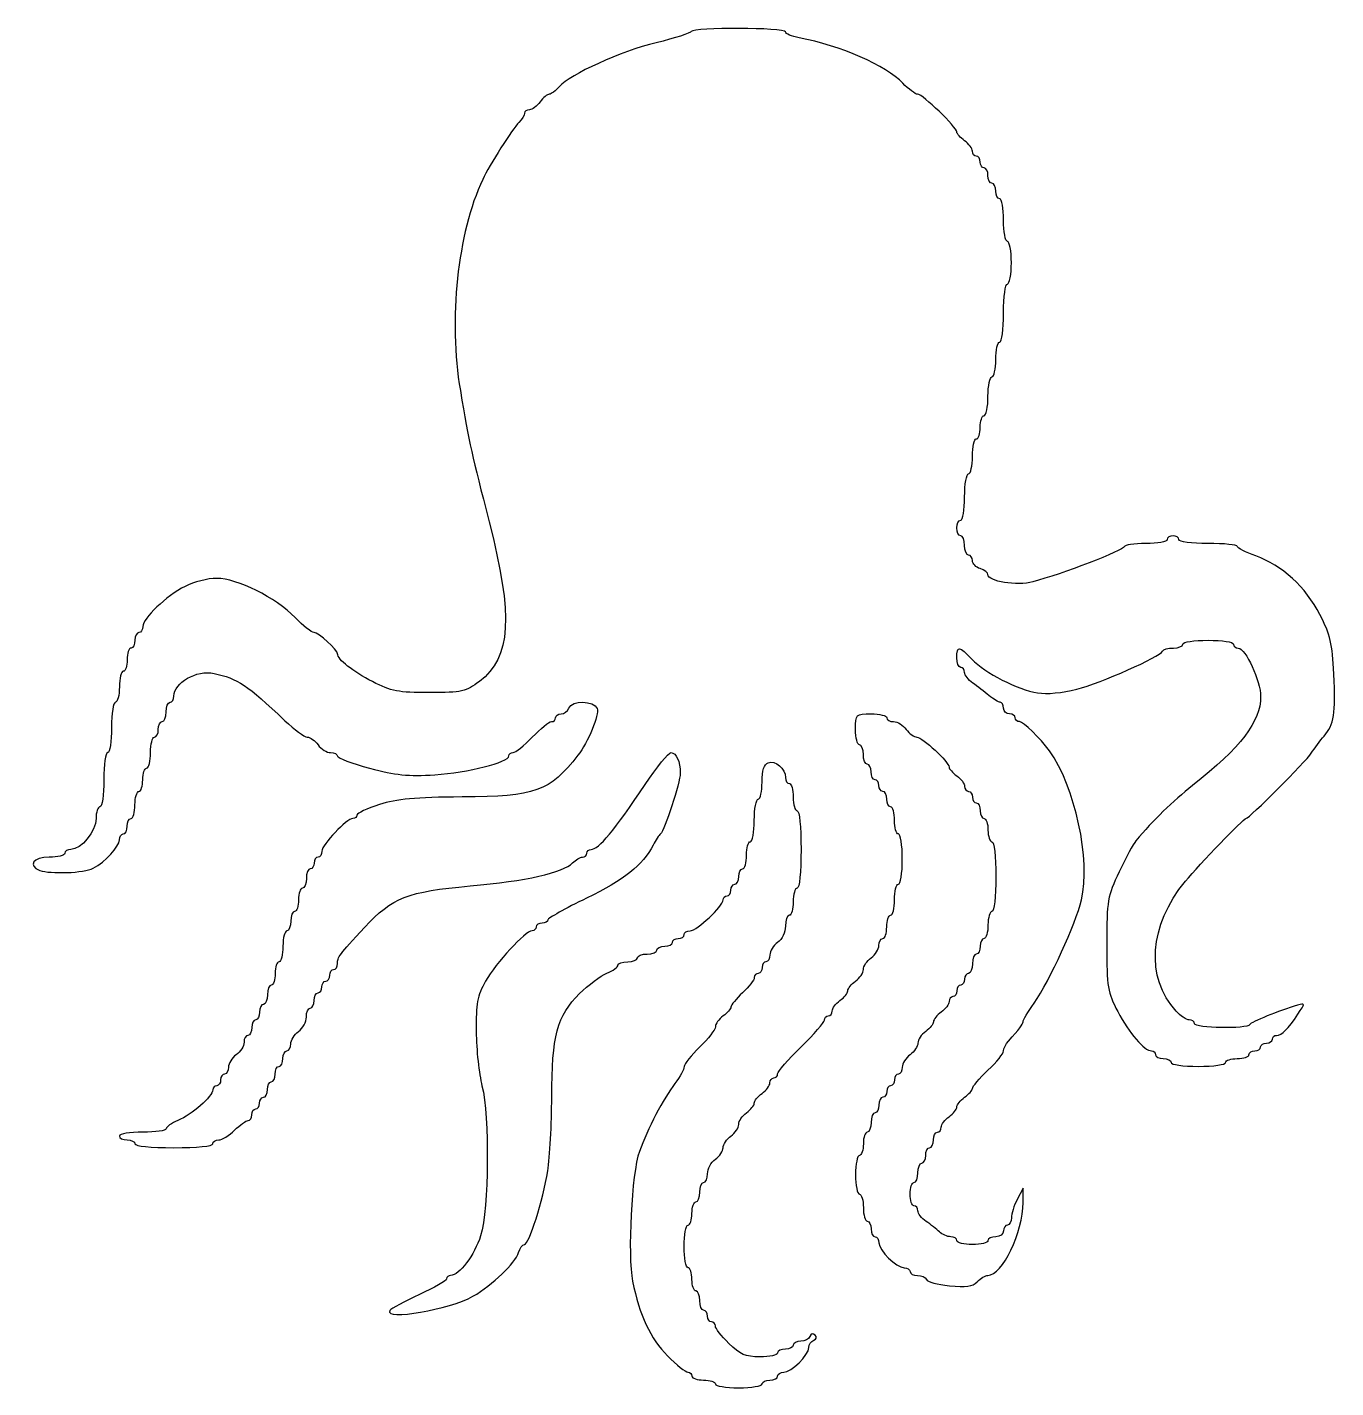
# Model space of a CAD drawing. Header units: centimetres. Extents: x -6.4 to 5.4, y -4.1 to 8.1.
import ezdxf

# ---------------------------------------------------------------- set-up
doc = ezdxf.new("R2010")
doc.units = ezdxf.units.CM
doc.header["$MEASUREMENT"] = 0
doc.layers.add('Layer 1', color=7, linetype='Continuous')

msp = doc.modelspace()

# ---------------------------------------------------------------- linework, layer by layer
at = {"layer": 'Layer 1'}
msp.add_open_spline([(-0.17356, -4.07475), (-0.17356, -4.05558), (-0.22088, -4.0399), (-0.27873, -4.0399), (-0.27873, -4.0399), (-0.33657, -4.0399), (-0.38389, -4.02421), (-0.38389, -4.00504), (-0.38389, -4.00504), (-0.38389, -3.98587), (-0.40008, -3.97018), (-0.41987, -3.97018), (-0.41987, -3.97018), (-0.43966, -3.97018), (-0.52248, -3.90337), (-0.60391, -3.8217), (-0.60391, -3.8217), (-0.75688, -3.6683), (-0.85697, -3.45444), (-0.91777, -3.15101), (-0.91777, -3.15101), (-0.96537, -2.91352), (-0.92706, -2.17938), (-0.85684, -1.98326), (-0.85684, -1.98326), (-0.78396, -1.77973), (-0.64114, -1.5061), (-0.53673, -1.36996), (-0.53673, -1.36996), (-0.49123, -1.31063), (-0.454, -1.24273), (-0.454, -1.21908), (-0.454, -1.21908), (-0.454, -1.19542), (-0.3909, -1.11578), (-0.31378, -1.04209), (-0.31378, -1.04209), (-0.23666, -0.96841), (-0.17356, -0.88683), (-0.17356, -0.8608), (-0.17356, -0.8608), (-0.17356, -0.83477), (-0.14201, -0.79086), (-0.10345, -0.76323), (-0.10345, -0.76323), (-0.06489, -0.73559), (-0.03334, -0.69921), (-0.03334, -0.68237), (-0.03334, -0.68237), (-0.03334, -0.66554), (0.01399, -0.60781), (0.07183, -0.55408), (0.07183, -0.55408), (0.12967, -0.50035), (0.17699, -0.43916), (0.17699, -0.41809), (0.17699, -0.41809), (0.17699, -0.39702), (0.19277, -0.37979), (0.21205, -0.37979), (0.21205, -0.37979), (0.23133, -0.37979), (0.2471, -0.35626), (0.2471, -0.3275), (0.2471, -0.3275), (0.2471, -0.29874), (0.26288, -0.27521), (0.28216, -0.27521), (0.28216, -0.27521), (0.30144, -0.27521), (0.31721, -0.2473), (0.31721, -0.21319), (0.31721, -0.21319), (0.31721, -0.17908), (0.34876, -0.12856), (0.38733, -0.10092), (0.38733, -0.10092), (0.4285, -0.07141), (0.45744, -0.01069), (0.45744, 0.04621), (0.45744, 0.04621), (0.45744, 0.09949), (0.47321, 0.14308), (0.49249, 0.14308), (0.49249, 0.14308), (0.51177, 0.14308), (0.52755, 0.19799), (0.52755, 0.26509), (0.52755, 0.26509), (0.52755, 0.33219), (0.54332, 0.38709), (0.5626, 0.38709), (0.5626, 0.38709), (0.58364, 0.38709), (0.59766, 0.52652), (0.59766, 0.73567), (0.59766, 0.73567), (0.59766, 0.94482), (0.58364, 1.08425), (0.5626, 1.08425), (0.5626, 1.08425), (0.54332, 1.08425), (0.52755, 1.13916), (0.52755, 1.20626), (0.52755, 1.20626), (0.52755, 1.27336), (0.51177, 1.32826), (0.49249, 1.32826), (0.49249, 1.32826), (0.47321, 1.32826), (0.45744, 1.35291), (0.45744, 1.38304), (0.45744, 1.38304), (0.45744, 1.46256), (0.36645, 1.54063), (0.30229, 1.51615), (0.30229, 1.51615), (0.26367, 1.50141), (0.2471, 1.44914), (0.2471, 1.34196), (0.2471, 1.34196), (0.2471, 1.25774), (0.23133, 1.18883), (0.21205, 1.18883), (0.21205, 1.18883), (0.19277, 1.18883), (0.17699, 1.10256), (0.17699, 0.99711), (0.17699, 0.99711), (0.17699, 0.89166), (0.16122, 0.80539), (0.14194, 0.80539), (0.14194, 0.80539), (0.12266, 0.80539), (0.10688, 0.75049), (0.10688, 0.68339), (0.10688, 0.68339), (0.10688, 0.61628), (0.09111, 0.56138), (0.07183, 0.56138), (0.07183, 0.56138), (0.05255, 0.56138), (0.03677, 0.53001), (0.03677, 0.49167), (0.03677, 0.49167), (0.03677, 0.45332), (0.021, 0.42195), (0.00172, 0.42195), (0.00172, 0.42195), (-0.01756, 0.42195), (-0.03334, 0.39842), (-0.03334, 0.36966), (-0.03334, 0.36966), (-0.03334, 0.3409), (-0.04911, 0.31738), (-0.06839, 0.31738), (-0.06839, 0.31738), (-0.08767, 0.31738), (-0.10345, 0.30117), (-0.10345, 0.28136), (-0.10345, 0.28136), (-0.10345, 0.22517), (-0.3402, 0.00365), (-0.40025, 0.00365), (-0.40025, 0.00365), (-0.42981, 0.00365), (-0.454, -0.01203), (-0.454, -0.03121), (-0.454, -0.03121), (-0.454, -0.05038), (-0.47767, -0.06606), (-0.50659, -0.06606), (-0.50659, -0.06606), (-0.53551, -0.06606), (-0.55917, -0.08175), (-0.55917, -0.10092), (-0.55917, -0.10092), (-0.55917, -0.12009), (-0.59072, -0.13578), (-0.62928, -0.13578), (-0.62928, -0.13578), (-0.66784, -0.13578), (-0.69939, -0.15147), (-0.69939, -0.17064), (-0.69939, -0.17064), (-0.69939, -0.18981), (-0.73883, -0.2055), (-0.78703, -0.2055), (-0.78703, -0.2055), (-0.83523, -0.2055), (-0.87467, -0.22118), (-0.87467, -0.24036), (-0.87467, -0.24036), (-0.87467, -0.25953), (-0.9141, -0.27521), (-0.9623, -0.27521), (-0.9623, -0.27521), (-1.01051, -0.27521), (-1.04994, -0.289), (-1.04994, -0.30584), (-1.04994, -0.30584), (-1.04994, -0.32269), (-1.09524, -0.35513), (-1.1506, -0.37793), (-1.1506, -0.37793), (-1.20596, -0.40073), (-1.31655, -0.48368), (-1.39636, -0.56225), (-1.39636, -0.56225), (-1.59582, -0.75862), (-1.64582, -0.94491), (-1.64615, -1.49286), (-1.64615, -1.49286), (-1.64629, -1.73383), (-1.66259, -2.03294), (-1.68236, -2.15755), (-1.68236, -2.15755), (-1.72496, -2.42602), (-1.84948, -2.81986), (-1.89177, -2.81986), (-1.89177, -2.81986), (-1.90818, -2.81986), (-1.93187, -2.85201), (-1.94441, -2.89132), (-1.94441, -2.89132), (-1.97605, -2.99044), (-2.1761, -3.18266), (-2.35501, -3.28585), (-2.35501, -3.28585), (-2.55958, -3.40385), (-3.15978, -3.50754), (-3.10223, -3.41495), (-3.10223, -3.41495), (-3.09117, -3.39715), (-2.97193, -3.33208), (-2.83725, -3.27035), (-2.83725, -3.27035), (-2.70257, -3.20863), (-2.59238, -3.14476), (-2.59238, -3.12842), (-2.59238, -3.12842), (-2.59238, -3.11209), (-2.57589, -3.09873), (-2.55573, -3.09873), (-2.55573, -3.09873), (-2.47832, -3.09873), (-2.34055, -2.91583), (-2.28627, -2.74101), (-2.28627, -2.74101), (-2.21149, -2.50017), (-2.20367, -1.66323), (-2.27366, -1.39127), (-2.27366, -1.39127), (-2.30071, -1.28615), (-2.32422, -1.06655), (-2.32589, -0.90326), (-2.32589, -0.90326), (-2.32851, -0.64838), (-2.31658, -0.5843), (-2.24156, -0.45039), (-2.24156, -0.45039), (-2.14877, -0.28473), (-1.88233, 0.00365), (-1.82208, 0.00365), (-1.82208, 0.00365), (-1.8023, 0.00365), (-1.78611, 0.01934), (-1.78611, 0.03851), (-1.78611, 0.03851), (-1.78611, 0.05768), (-1.76244, 0.07337), (-1.73352, 0.07337), (-1.73352, 0.07337), (-1.7046, 0.07337), (-1.68094, 0.08589), (-1.68094, 0.10119), (-1.68094, 0.10119), (-1.68094, 0.11648), (-1.52381, 0.20485), (-1.33176, 0.29756), (-1.33176, 0.29756), (-0.99691, 0.4592), (-0.82954, 0.59238), (-0.73341, 0.77372), (-0.73341, 0.77372), (-0.70892, 0.8199), (-0.67913, 0.86552), (-0.66719, 0.87511), (-0.66719, 0.87511), (-0.6309, 0.90424), (-0.48832, 1.34052), (-0.4887, 1.42127), (-0.4887, 1.42127), (-0.48921, 1.52823), (-0.52471, 1.60713), (-0.57233, 1.60713), (-0.57233, 1.60713), (-0.59472, 1.60713), (-0.69951, 1.47798), (-0.8052, 1.32013), (-0.8052, 1.32013), (-1.082, 0.90673), (-1.22443, 0.73567), (-1.29187, 0.73567), (-1.29187, 0.73567), (-1.31305, 0.73567), (-1.33039, 0.71999), (-1.33039, 0.70082), (-1.33039, 0.70082), (-1.33039, 0.68164), (-1.34729, 0.66596), (-1.36795, 0.66596), (-1.36795, 0.66596), (-1.3886, 0.66596), (-1.42901, 0.64259), (-1.45773, 0.61402), (-1.45773, 0.61402), (-1.54636, 0.52589), (-1.87628, 0.4519), (-2.38069, 0.40702), (-2.38069, 0.40702), (-2.94268, 0.35701), (-3.08186, 0.30251), (-3.32854, 0.03589), (-3.32854, 0.03589), (-3.56131, -0.21569), (-3.57393, -0.23251), (-3.57393, -0.29117), (-3.57393, -0.29117), (-3.57393, -0.32074), (-3.5897, -0.34493), (-3.60898, -0.34493), (-3.60898, -0.34493), (-3.62826, -0.34493), (-3.64404, -0.36846), (-3.64404, -0.39722), (-3.64404, -0.39722), (-3.64404, -0.42598), (-3.65981, -0.4495), (-3.67909, -0.4495), (-3.67909, -0.4495), (-3.69837, -0.4495), (-3.71415, -0.47303), (-3.71415, -0.50179), (-3.71415, -0.50179), (-3.71415, -0.53055), (-3.72992, -0.55408), (-3.7492, -0.55408), (-3.7492, -0.55408), (-3.76848, -0.55408), (-3.78426, -0.58545), (-3.78426, -0.6238), (-3.78426, -0.6238), (-3.78426, -0.66214), (-3.80003, -0.69351), (-3.81931, -0.69351), (-3.81931, -0.69351), (-3.8386, -0.69351), (-3.85437, -0.72926), (-3.85437, -0.77296), (-3.85437, -0.77296), (-3.85437, -0.81666), (-3.88592, -0.87502), (-3.92448, -0.90266), (-3.92448, -0.90266), (-3.96304, -0.9303), (-3.99459, -0.98082), (-3.99459, -1.01493), (-3.99459, -1.01493), (-3.99459, -1.04904), (-4.01037, -1.07695), (-4.02965, -1.07695), (-4.02965, -1.07695), (-4.04893, -1.07695), (-4.0647, -1.10832), (-4.0647, -1.14667), (-4.0647, -1.14667), (-4.0647, -1.18501), (-4.08048, -1.21638), (-4.09976, -1.21638), (-4.09976, -1.21638), (-4.11904, -1.21638), (-4.13481, -1.24776), (-4.13481, -1.2861), (-4.13481, -1.2861), (-4.13481, -1.32444), (-4.15059, -1.35582), (-4.16987, -1.35582), (-4.16987, -1.35582), (-4.18915, -1.35582), (-4.20492, -1.38719), (-4.20492, -1.42553), (-4.20492, -1.42553), (-4.20492, -1.46388), (-4.2207, -1.49525), (-4.23998, -1.49525), (-4.23998, -1.49525), (-4.25926, -1.49525), (-4.27503, -1.51878), (-4.27503, -1.54754), (-4.27503, -1.54754), (-4.27503, -1.57629), (-4.29081, -1.59982), (-4.31009, -1.59982), (-4.31009, -1.59982), (-4.32937, -1.59982), (-4.34514, -1.62335), (-4.34514, -1.65211), (-4.34514, -1.65211), (-4.34514, -1.68087), (-4.3602, -1.7044), (-4.37861, -1.7044), (-4.37861, -1.7044), (-4.39701, -1.7044), (-4.45151, -1.74361), (-4.49971, -1.79154), (-4.49971, -1.79154), (-4.54791, -1.83947), (-4.61173, -1.87869), (-4.64152, -1.87869), (-4.64152, -1.87869), (-4.67132, -1.87869), (-4.6957, -1.89438), (-4.6957, -1.91355), (-4.6957, -1.91355), (-4.6957, -1.93446), (-4.83592, -1.94841), (-5.04625, -1.94841), (-5.04625, -1.94841), (-5.25658, -1.94841), (-5.3968, -1.93446), (-5.3968, -1.91355), (-5.3968, -1.91355), (-5.3968, -1.89438), (-5.42835, -1.87869), (-5.46692, -1.87869), (-5.46692, -1.87869), (-5.50548, -1.87869), (-5.53703, -1.863), (-5.53703, -1.84383), (-5.53703, -1.84383), (-5.53703, -1.82447), (-5.44355, -1.80897), (-5.32669, -1.80897), (-5.32669, -1.80897), (-5.21101, -1.80897), (-5.11636, -1.79519), (-5.11636, -1.77834), (-5.11636, -1.77834), (-5.11636, -1.7615), (-5.06835, -1.72794), (-5.00968, -1.70377), (-5.00968, -1.70377), (-4.88726, -1.65335), (-4.6957, -1.48569), (-4.6957, -1.42898), (-4.6957, -1.42898), (-4.6957, -1.40791), (-4.67992, -1.39068), (-4.66064, -1.39068), (-4.66064, -1.39068), (-4.64136, -1.39068), (-4.62559, -1.36715), (-4.62559, -1.33839), (-4.62559, -1.33839), (-4.62559, -1.30963), (-4.60981, -1.2861), (-4.59053, -1.2861), (-4.59053, -1.2861), (-4.57125, -1.2861), (-4.55548, -1.25819), (-4.55548, -1.22408), (-4.55548, -1.22408), (-4.55548, -1.18997), (-4.52393, -1.13945), (-4.48537, -1.11181), (-4.48537, -1.11181), (-4.44681, -1.08417), (-4.41526, -1.03365), (-4.41526, -0.99954), (-4.41526, -0.99954), (-4.41526, -0.96543), (-4.39948, -0.93752), (-4.3802, -0.93752), (-4.3802, -0.93752), (-4.36092, -0.93752), (-4.34514, -0.90615), (-4.34514, -0.8678), (-4.34514, -0.8678), (-4.34514, -0.82946), (-4.32937, -0.79809), (-4.31009, -0.79809), (-4.31009, -0.79809), (-4.29081, -0.79809), (-4.27503, -0.76671), (-4.27503, -0.72837), (-4.27503, -0.72837), (-4.27503, -0.69003), (-4.25926, -0.65865), (-4.23998, -0.65865), (-4.23998, -0.65865), (-4.2207, -0.65865), (-4.20492, -0.61944), (-4.20492, -0.57151), (-4.20492, -0.57151), (-4.20492, -0.52358), (-4.18915, -0.48436), (-4.16987, -0.48436), (-4.16987, -0.48436), (-4.15059, -0.48436), (-4.13481, -0.4373), (-4.13481, -0.37979), (-4.13481, -0.37979), (-4.13481, -0.32227), (-4.11904, -0.27521), (-4.09976, -0.27521), (-4.09976, -0.27521), (-4.08048, -0.27521), (-4.0647, -0.21247), (-4.0647, -0.13578), (-4.0647, -0.13578), (-4.0647, -0.05909), (-4.04893, 0.00365), (-4.02965, 0.00365), (-4.02965, 0.00365), (-4.01037, 0.00365), (-3.99459, 0.04287), (-3.99459, 0.0908), (-3.99459, 0.0908), (-3.99459, 0.13873), (-3.97882, 0.17794), (-3.95954, 0.17794), (-3.95954, 0.17794), (-3.94026, 0.17794), (-3.92448, 0.225), (-3.92448, 0.28252), (-3.92448, 0.28252), (-3.92448, 0.34003), (-3.90871, 0.38709), (-3.88943, 0.38709), (-3.88943, 0.38709), (-3.87015, 0.38709), (-3.85437, 0.42631), (-3.85437, 0.47424), (-3.85437, 0.47424), (-3.85437, 0.52217), (-3.8386, 0.56138), (-3.81931, 0.56138), (-3.81931, 0.56138), (-3.80003, 0.56138), (-3.78426, 0.58491), (-3.78426, 0.61367), (-3.78426, 0.61367), (-3.78426, 0.64243), (-3.76848, 0.66596), (-3.7492, 0.66596), (-3.7492, 0.66596), (-3.72992, 0.66596), (-3.71415, 0.69001), (-3.71415, 0.71941), (-3.71415, 0.71941), (-3.71415, 0.77912), (-3.49138, 1.01454), (-3.43487, 1.01454), (-3.43487, 1.01454), (-3.41495, 1.01454), (-3.39865, 1.02808), (-3.39865, 1.04463), (-3.39865, 1.04463), (-3.39865, 1.06117), (-3.30795, 1.10386), (-3.19708, 1.13949), (-3.19708, 1.13949), (-3.03908, 1.19027), (-2.87808, 1.2051), (-2.45216, 1.2081), (-2.45216, 1.2081), (-1.7877, 1.2128), (-1.67074, 1.25491), (-1.40981, 1.5834), (-1.40981, 1.5834), (-1.32046, 1.69588), (-1.21566, 1.95037), (-1.23647, 2.0043), (-1.23647, 2.0043), (-1.2645, 2.07693), (-1.46527, 2.07983), (-1.49299, 2.008), (-1.49299, 2.008), (-1.50408, 1.97924), (-1.53514, 1.95571), (-1.562, 1.95571), (-1.562, 1.95571), (-1.58885, 1.95571), (-1.61083, 1.94002), (-1.61083, 1.92085), (-1.61083, 1.92085), (-1.61083, 1.90168), (-1.62784, 1.88599), (-1.64863, 1.88599), (-1.64863, 1.88599), (-1.66942, 1.88599), (-1.74706, 1.82325), (-1.82116, 1.74656), (-1.82116, 1.74656), (-1.89526, 1.66987), (-1.9729, 1.60713), (-1.99369, 1.60713), (-1.99369, 1.60713), (-2.01448, 1.60713), (-2.03149, 1.59382), (-2.03149, 1.57756), (-2.03149, 1.57756), (-2.03149, 1.52058), (-2.4024, 1.42611), (-2.69754, 1.40792), (-2.69754, 1.40792), (-2.93752, 1.39314), (-3.05181, 1.4047), (-3.28472, 1.46731), (-3.28472, 1.46731), (-3.44378, 1.51007), (-3.57393, 1.55902), (-3.57393, 1.57609), (-3.57393, 1.57609), (-3.57393, 1.59316), (-3.60199, 1.60713), (-3.6363, 1.60713), (-3.6363, 1.60713), (-3.6706, 1.60713), (-3.72141, 1.6385), (-3.7492, 1.67684), (-3.7492, 1.67684), (-3.777, 1.71519), (-3.82033, 1.74656), (-3.8455, 1.74656), (-3.8455, 1.74656), (-3.87068, 1.74656), (-3.96152, 1.81323), (-4.04737, 1.89471), (-4.04737, 1.89471), (-4.38777, 2.21775), (-4.47277, 2.27444), (-4.68488, 2.31984), (-4.68488, 2.31984), (-4.84226, 2.35353), (-5.04625, 2.23794), (-5.04625, 2.11506), (-5.04625, 2.11506), (-5.04625, 2.08493), (-5.06203, 2.06028), (-5.08131, 2.06028), (-5.08131, 2.06028), (-5.10059, 2.06028), (-5.11636, 2.02107), (-5.11636, 1.97314), (-5.11636, 1.97314), (-5.11636, 1.92521), (-5.13214, 1.88599), (-5.15142, 1.88599), (-5.15142, 1.88599), (-5.1707, 1.88599), (-5.18647, 1.85462), (-5.18647, 1.81628), (-5.18647, 1.81628), (-5.18647, 1.77793), (-5.20225, 1.74656), (-5.22153, 1.74656), (-5.22153, 1.74656), (-5.24081, 1.74656), (-5.25658, 1.68382), (-5.25658, 1.60713), (-5.25658, 1.60713), (-5.25658, 1.53044), (-5.27236, 1.46769), (-5.29164, 1.46769), (-5.29164, 1.46769), (-5.31092, 1.46769), (-5.32669, 1.42064), (-5.32669, 1.36312), (-5.32669, 1.36312), (-5.32669, 1.3056), (-5.34247, 1.25855), (-5.36175, 1.25855), (-5.36175, 1.25855), (-5.38103, 1.25855), (-5.3968, 1.20364), (-5.3968, 1.13654), (-5.3968, 1.13654), (-5.3968, 1.06944), (-5.41258, 1.01454), (-5.43186, 1.01454), (-5.43186, 1.01454), (-5.45114, 1.01454), (-5.46692, 0.98317), (-5.46692, 0.94482), (-5.46692, 0.94482), (-5.46692, 0.90648), (-5.48269, 0.87511), (-5.50197, 0.87511), (-5.50197, 0.87511), (-5.52125, 0.87511), (-5.53703, 0.85086), (-5.53703, 0.82123), (-5.53703, 0.82123), (-5.53703, 0.76049), (-5.66266, 0.62511), (-5.77403, 0.56585), (-5.77403, 0.56585), (-5.85264, 0.52401), (-6.16018, 0.51234), (-6.25279, 0.54768), (-6.25279, 0.54768), (-6.36642, 0.59104), (-6.31273, 0.66596), (-6.16802, 0.66596), (-6.16802, 0.66596), (-6.0909, 0.66596), (-6.0278, 0.68164), (-6.0278, 0.70082), (-6.0278, 0.70082), (-6.0278, 0.71999), (-6.00342, 0.73567), (-5.97362, 0.73567), (-5.97362, 0.73567), (-5.87999, 0.73567), (-5.74736, 0.89821), (-5.74736, 1.01295), (-5.74736, 1.01295), (-5.74736, 1.07134), (-5.73158, 1.11911), (-5.7123, 1.11911), (-5.7123, 1.11911), (-5.69227, 1.11911), (-5.67725, 1.22369), (-5.67725, 1.36312), (-5.67725, 1.36312), (-5.67725, 1.50255), (-5.66222, 1.60713), (-5.64219, 1.60713), (-5.64219, 1.60713), (-5.62242, 1.60713), (-5.60714, 1.70589), (-5.60714, 1.83371), (-5.60714, 1.83371), (-5.60714, 1.96152), (-5.59186, 2.06028), (-5.57208, 2.06028), (-5.57208, 2.06028), (-5.5528, 2.06028), (-5.53703, 2.12303), (-5.53703, 2.19972), (-5.53703, 2.19972), (-5.53703, 2.2764), (-5.52125, 2.33915), (-5.50197, 2.33915), (-5.50197, 2.33915), (-5.48269, 2.33915), (-5.46692, 2.38621), (-5.46692, 2.44372), (-5.46692, 2.44372), (-5.46692, 2.50124), (-5.45114, 2.5483), (-5.43186, 2.5483), (-5.43186, 2.5483), (-5.41258, 2.5483), (-5.3968, 2.57967), (-5.3968, 2.61801), (-5.3968, 2.61801), (-5.3968, 2.65636), (-5.38103, 2.68773), (-5.36175, 2.68773), (-5.36175, 2.68773), (-5.34247, 2.68773), (-5.32669, 2.71178), (-5.32669, 2.74118), (-5.32669, 2.74118), (-5.32669, 2.8165), (-5.11562, 3.01749), (-4.94632, 3.10337), (-4.94632, 3.10337), (-4.86786, 3.14318), (-4.73948, 3.17575), (-4.66104, 3.17575), (-4.66104, 3.17575), (-4.476, 3.17575), (-4.12869, 3.00223), (-3.95601, 2.82351), (-3.95601, 2.82351), (-3.88385, 2.74883), (-3.80708, 2.68773), (-3.78541, 2.68773), (-3.78541, 2.68773), (-3.74494, 2.68773), (-3.57393, 2.5328), (-3.57393, 2.49614), (-3.57393, 2.49614), (-3.57393, 2.44636), (-3.4361, 2.33716), (-3.25843, 2.24617), (-3.25843, 2.24617), (-3.08839, 2.15909), (-3.02806, 2.14743), (-2.7474, 2.14743), (-2.7474, 2.14743), (-2.45072, 2.14743), (-2.4202, 2.15423), (-2.29672, 2.24788), (-2.29672, 2.24788), (-2.01238, 2.46354), (-1.98984, 2.83538), (-2.2096, 3.68552), (-2.2096, 3.68552), (-2.36322, 4.27981), (-2.38599, 4.38369), (-2.46842, 4.86637), (-2.46842, 4.86637), (-2.57704, 5.50236), (-2.49436, 6.28373), (-2.2674, 6.76614), (-2.2674, 6.76614), (-2.20759, 6.89328), (-1.99798, 7.22274), (-1.94062, 7.27978), (-1.94062, 7.27978), (-1.91348, 7.30677), (-1.89127, 7.34341), (-1.89127, 7.36122), (-1.89127, 7.36122), (-1.89127, 7.37902), (-1.87109, 7.39358), (-1.84643, 7.39358), (-1.84643, 7.39358), (-1.82176, 7.39358), (-1.77884, 7.42496), (-1.75105, 7.4633), (-1.75105, 7.4633), (-1.72326, 7.50164), (-1.68613, 7.53302), (-1.66855, 7.53302), (-1.66855, 7.53302), (-1.65097, 7.53302), (-1.61016, 7.56331), (-1.57787, 7.60033), (-1.57787, 7.60033), (-1.48005, 7.71248), (-1.02685, 7.91804), (-0.70492, 7.99627), (-0.70492, 7.99627), (-0.538, 8.03683), (-0.39616, 8.08253), (-0.38973, 8.09781), (-0.38973, 8.09781), (-0.3736, 8.13619), (0.45744, 8.13306), (0.45744, 8.09463), (0.45744, 8.09463), (0.45744, 8.07759), (0.51309, 8.05327), (0.58111, 8.04058), (0.58111, 8.04058), (0.95355, 7.9711), (1.36466, 7.79134), (1.51352, 7.63288), (1.51352, 7.63288), (1.56512, 7.57796), (1.62508, 7.53302), (1.64678, 7.53302), (1.64678, 7.53302), (1.69151, 7.53302), (1.99987, 7.23611), (1.99987, 7.19305), (1.99987, 7.19305), (1.99987, 7.1776), (2.03142, 7.14235), (2.06998, 7.11472), (2.06998, 7.11472), (2.10854, 7.08708), (2.14009, 7.0444), (2.14009, 7.01988), (2.14009, 7.01988), (2.14009, 6.99535), (2.15587, 6.97529), (2.17515, 6.97529), (2.17515, 6.97529), (2.19443, 6.97529), (2.2102, 6.95176), (2.2102, 6.923), (2.2102, 6.923), (2.2102, 6.89424), (2.22598, 6.87071), (2.24526, 6.87071), (2.24526, 6.87071), (2.26454, 6.87071), (2.28031, 6.83934), (2.28031, 6.80099), (2.28031, 6.80099), (2.28031, 6.76265), (2.29609, 6.73128), (2.31537, 6.73128), (2.31537, 6.73128), (2.33465, 6.73128), (2.35042, 6.69991), (2.35042, 6.66156), (2.35042, 6.66156), (2.35042, 6.62322), (2.3662, 6.59185), (2.38548, 6.59185), (2.38548, 6.59185), (2.40476, 6.59185), (2.42054, 6.50557), (2.42054, 6.40013), (2.42054, 6.40013), (2.42054, 6.29468), (2.43631, 6.20841), (2.45559, 6.20841), (2.45559, 6.20841), (2.47487, 6.20841), (2.49065, 6.12213), (2.49065, 6.01669), (2.49065, 6.01669), (2.49065, 5.91124), (2.47487, 5.82497), (2.45559, 5.82497), (2.45559, 5.82497), (2.43534, 5.82497), (2.42054, 5.71458), (2.42054, 5.56353), (2.42054, 5.56353), (2.42054, 5.41248), (2.40573, 5.30209), (2.38548, 5.30209), (2.38548, 5.30209), (2.3662, 5.30209), (2.35042, 5.23151), (2.35042, 5.14523), (2.35042, 5.14523), (2.35042, 5.05896), (2.33465, 4.98837), (2.31537, 4.98837), (2.31537, 4.98837), (2.29609, 4.98837), (2.28031, 4.90994), (2.28031, 4.81408), (2.28031, 4.81408), (2.28031, 4.71822), (2.26454, 4.63979), (2.24526, 4.63979), (2.24526, 4.63979), (2.22598, 4.63979), (2.2102, 4.59273), (2.2102, 4.53521), (2.2102, 4.53521), (2.2102, 4.4777), (2.19443, 4.43064), (2.17515, 4.43064), (2.17515, 4.43064), (2.15587, 4.43064), (2.14009, 4.36005), (2.14009, 4.27378), (2.14009, 4.27378), (2.14009, 4.1875), (2.12432, 4.11692), (2.10504, 4.11692), (2.10504, 4.11692), (2.08556, 4.11692), (2.06998, 4.02396), (2.06998, 3.90777), (2.06998, 3.90777), (2.06998, 3.79157), (2.0544, 3.69862), (2.03493, 3.69862), (2.03493, 3.69862), (2.01565, 3.69862), (1.99987, 3.66725), (1.99987, 3.6289), (1.99987, 3.6289), (1.99987, 3.59056), (2.01565, 3.55919), (2.03493, 3.55919), (2.03493, 3.55919), (2.05421, 3.55919), (2.06998, 3.51997), (2.06998, 3.47204), (2.06998, 3.47204), (2.06998, 3.42411), (2.08576, 3.38489), (2.10504, 3.38489), (2.10504, 3.38489), (2.12432, 3.38489), (2.14009, 3.36242), (2.14009, 3.33496), (2.14009, 3.33496), (2.14009, 3.30749), (2.17164, 3.27506), (2.2102, 3.26289), (2.2102, 3.26289), (2.24876, 3.25072), (2.28031, 3.22674), (2.28031, 3.2096), (2.28031, 3.2096), (2.28031, 3.14764), (2.53928, 3.10581), (2.68456, 3.1443), (2.68456, 3.1443), (2.93746, 3.2113), (3.50725, 3.42993), (3.50725, 3.45997), (3.50725, 3.45997), (3.50725, 3.47619), (3.59401, 3.48947), (3.70005, 3.48947), (3.70005, 3.48947), (3.8061, 3.48947), (3.89286, 3.50515), (3.89286, 3.52433), (3.89286, 3.52433), (3.89286, 3.5435), (3.91652, 3.55919), (3.94544, 3.55919), (3.94544, 3.55919), (3.97436, 3.55919), (3.99803, 3.5435), (3.99803, 3.52433), (3.99803, 3.52433), (3.99803, 3.50419), (4.10903, 3.48947), (4.26094, 3.48947), (4.26094, 3.48947), (4.40554, 3.48947), (4.52386, 3.47746), (4.52386, 3.46279), (4.52386, 3.46279), (4.52386, 3.44812), (4.59917, 3.40952), (4.69123, 3.37701), (4.69123, 3.37701), (4.92691, 3.29377), (5.13922, 3.09949), (5.26793, 2.84928), (5.26793, 2.84928), (5.36171, 2.66698), (5.38018, 2.58808), (5.39321, 2.31429), (5.39321, 2.31429), (5.41027, 1.95575), (5.39547, 1.86233), (5.30479, 1.75624), (5.30479, 1.75624), (5.27053, 1.71615), (5.21883, 1.64697), (5.18991, 1.60251), (5.18991, 1.60251), (5.1407, 1.52687), (4.62857, 1.01454), (4.60216, 1.01454), (4.60216, 1.01454), (4.58035, 1.01454), (4.18482, 0.60452), (4.05703, 0.44944), (4.05703, 0.44944), (3.73014, 0.05276), (3.69633, -0.41859), (3.97318, -0.71966), (3.97318, -0.71966), (4.01285, -0.76279), (4.06621, -0.79809), (4.09177, -0.79809), (4.09177, -0.79809), (4.11733, -0.79809), (4.13825, -0.81377), (4.13825, -0.83294), (4.13825, -0.83294), (4.13825, -0.87319), (4.61702, -0.88159), (4.63486, -0.84166), (4.63486, -0.84166), (4.64559, -0.81767), (4.90073, -0.71402), (5.06655, -0.6663), (5.06655, -0.6663), (5.1353, -0.64651), (5.13533, -0.64732), (5.06888, -0.74834), (5.06888, -0.74834), (4.98245, -0.87975), (4.92383, -0.93752), (4.87691, -0.93752), (4.87691, -0.93752), (4.85625, -0.93752), (4.83935, -0.95321), (4.83935, -0.97238), (4.83935, -0.97238), (4.83935, -0.99155), (4.81569, -1.00724), (4.78677, -1.00724), (4.78677, -1.00724), (4.75785, -1.00724), (4.73419, -1.02292), (4.73419, -1.04209), (4.73419, -1.04209), (4.73419, -1.06127), (4.71052, -1.07695), (4.6816, -1.07695), (4.6816, -1.07695), (4.65268, -1.07695), (4.62902, -1.09264), (4.62902, -1.11181), (4.62902, -1.11181), (4.62902, -1.13098), (4.5817, -1.14667), (4.52386, -1.14667), (4.52386, -1.14667), (4.46601, -1.14667), (4.41869, -1.16235), (4.41869, -1.18153), (4.41869, -1.18153), (4.41869, -1.20145), (4.31352, -1.21638), (4.1733, -1.21638), (4.1733, -1.21638), (4.03308, -1.21638), (3.92791, -1.20145), (3.92791, -1.18153), (3.92791, -1.18153), (3.92791, -1.16235), (3.89636, -1.14667), (3.8578, -1.14667), (3.8578, -1.14667), (3.81924, -1.14667), (3.78769, -1.13098), (3.78769, -1.11181), (3.78769, -1.11181), (3.78769, -1.09264), (3.7712, -1.07695), (3.75104, -1.07695), (3.75104, -1.07695), (3.68741, -1.07695), (3.55081, -0.91752), (3.44836, -0.72368), (3.44836, -0.72368), (3.35586, -0.54868), (3.3495, -0.50974), (3.3495, -0.11835), (3.3495, -0.11835), (3.3495, 0.27951), (3.35496, 0.31139), (3.46113, 0.53426), (3.46113, 0.53426), (3.52252, 0.66313), (3.58967, 0.78862), (3.61034, 0.81312), (3.61034, 0.81312), (3.76851, 1.00063), (3.94135, 1.16916), (4.12072, 1.31081), (4.12072, 1.31081), (4.55662, 1.65503), (4.73419, 1.88671), (4.73419, 2.11123), (4.73419, 2.11123), (4.73419, 2.25251), (4.59859, 2.5459), (4.53262, 2.54734), (4.53262, 2.54734), (4.50852, 2.54787), (4.4888, 2.56398), (4.4888, 2.58316), (4.4888, 2.58316), (4.4888, 2.60282), (4.38948, 2.61801), (4.26094, 2.61801), (4.26094, 2.61801), (4.1324, 2.61801), (4.03308, 2.60282), (4.03308, 2.58316), (4.03308, 2.58316), (4.03308, 2.56398), (3.99496, 2.5483), (3.94836, 2.5483), (3.94836, 2.5483), (3.90177, 2.5483), (3.85839, 2.53572), (3.85196, 2.52035), (3.85196, 2.52035), (3.83084, 2.46983), (3.29674, 2.23309), (3.07837, 2.17746), (3.07837, 2.17746), (2.95033, 2.14484), (2.80938, 2.13172), (2.72724, 2.14478), (2.72724, 2.14478), (2.54518, 2.17373), (2.25282, 2.32373), (2.13593, 2.44815), (2.13593, 2.44815), (2.02072, 2.57079), (1.99987, 2.57278), (1.99987, 2.46115), (1.99987, 2.46115), (1.99987, 2.41322), (2.01565, 2.37401), (2.03493, 2.37401), (2.03493, 2.37401), (2.05421, 2.37401), (2.06998, 2.35394), (2.06998, 2.32942), (2.06998, 2.32942), (2.06998, 2.30489), (2.103, 2.26175), (2.14336, 2.23356), (2.14336, 2.23356), (2.18372, 2.20536), (2.24923, 2.15484), (2.28895, 2.12129), (2.28895, 2.12129), (2.32866, 2.08773), (2.37451, 2.06028), (2.39084, 2.06028), (2.39084, 2.06028), (2.40717, 2.06028), (2.42054, 2.03675), (2.42054, 2.008), (2.42054, 2.008), (2.42054, 1.97924), (2.4442, 1.95571), (2.47312, 1.95571), (2.47312, 1.95571), (2.50204, 1.95571), (2.5257, 1.94002), (2.5257, 1.92085), (2.5257, 1.92085), (2.5257, 1.90168), (2.54303, 1.88599), (2.56422, 1.88599), (2.56422, 1.88599), (2.59735, 1.88599), (2.75014, 1.73654), (2.83255, 1.62351), (2.83255, 1.62351), (3.06381, 1.30633), (3.20749, 0.63836), (3.1213, 0.28111), (3.1213, 0.28111), (3.06896, 0.06417), (2.83733, -0.44139), (2.69584, -0.64751), (2.69584, -0.64751), (2.64082, -0.72765), (2.59581, -0.80282), (2.59581, -0.81455), (2.59581, -0.81455), (2.59581, -0.83497), (2.55951, -0.88302), (2.46435, -0.98853), (2.46435, -0.98853), (2.44025, -1.01525), (2.42054, -1.05515), (2.42054, -1.07719), (2.42054, -1.07719), (2.42054, -1.09924), (2.35744, -1.17756), (2.28031, -1.25124), (2.28031, -1.25124), (2.20319, -1.32492), (2.14009, -1.39866), (2.14009, -1.41511), (2.14009, -1.41511), (2.14009, -1.43155), (2.10854, -1.46761), (2.06998, -1.49525), (2.06998, -1.49525), (2.03142, -1.52289), (1.99987, -1.5621), (1.99987, -1.5824), (1.99987, -1.5824), (1.99987, -1.60269), (1.96832, -1.6419), (1.92976, -1.66954), (1.92976, -1.66954), (1.8912, -1.69718), (1.85965, -1.73986), (1.85965, -1.76438), (1.85965, -1.76438), (1.85965, -1.78891), (1.84387, -1.80897), (1.82459, -1.80897), (1.82459, -1.80897), (1.80531, -1.80897), (1.78954, -1.84035), (1.78954, -1.87869), (1.78954, -1.87869), (1.78954, -1.91703), (1.77376, -1.94841), (1.75448, -1.94841), (1.75448, -1.94841), (1.7352, -1.94841), (1.71943, -1.97978), (1.71943, -2.01812), (1.71943, -2.01812), (1.71943, -2.05647), (1.70365, -2.08784), (1.68437, -2.08784), (1.68437, -2.08784), (1.66509, -2.08784), (1.64932, -2.12705), (1.64932, -2.17498), (1.64932, -2.17498), (1.64932, -2.22291), (1.63354, -2.26213), (1.61426, -2.26213), (1.61426, -2.26213), (1.59498, -2.26213), (1.57921, -2.30919), (1.57921, -2.3667), (1.57921, -2.3667), (1.57921, -2.42422), (1.59498, -2.47128), (1.61426, -2.47128), (1.61426, -2.47128), (1.63354, -2.47128), (1.64932, -2.49134), (1.64932, -2.51587), (1.64932, -2.51587), (1.64932, -2.5404), (1.6828, -2.58353), (1.72372, -2.61173), (1.72372, -2.61173), (1.76465, -2.63993), (1.81873, -2.68261), (1.84391, -2.70657), (1.84391, -2.70657), (1.86909, -2.73054), (1.91449, -2.75014), (1.94478, -2.75014), (1.94478, -2.75014), (1.97508, -2.75014), (1.99987, -2.76583), (1.99987, -2.785), (1.99987, -2.785), (1.99987, -2.80417), (2.06297, -2.81986), (2.14009, -2.81986), (2.14009, -2.81986), (2.21721, -2.81986), (2.28031, -2.80417), (2.28031, -2.785), (2.28031, -2.785), (2.28031, -2.76583), (2.31186, -2.75014), (2.35042, -2.75014), (2.35042, -2.75014), (2.38937, -2.75014), (2.42054, -2.7269), (2.42054, -2.69786), (2.42054, -2.69786), (2.42054, -2.6691), (2.43631, -2.64557), (2.45559, -2.64557), (2.45559, -2.64557), (2.47487, -2.64557), (2.49065, -2.61599), (2.49065, -2.57984), (2.49065, -2.57984), (2.49065, -2.54369), (2.51421, -2.46918), (2.54301, -2.41426), (2.54301, -2.41426), (2.54301, -2.41426), (2.59538, -2.31442), (2.59538, -2.31442), (2.59538, -2.31442), (2.59538, -2.31442), (2.5956, -2.44113), (2.5956, -2.44113), (2.5956, -2.44113), (2.59605, -2.70922), (2.40876, -3.09873), (2.2794, -3.09873), (2.2794, -3.09873), (2.25787, -3.09873), (2.21469, -3.12414), (2.18346, -3.1552), (2.18346, -3.1552), (2.13911, -3.19929), (2.08407, -3.2073), (1.93237, -3.19174), (1.93237, -3.19174), (1.82551, -3.18077), (1.73257, -3.15535), (1.72583, -3.13526), (1.72583, -3.13526), (1.7191, -3.11517), (1.68335, -3.09873), (1.6464, -3.09873), (1.6464, -3.09873), (1.60944, -3.09873), (1.57921, -3.08304), (1.57921, -3.06387), (1.57921, -3.06387), (1.57921, -3.0447), (1.55483, -3.02901), (1.52503, -3.02901), (1.52503, -3.02901), (1.4549, -3.02901), (1.29876, -2.87375), (1.29876, -2.80402), (1.29876, -2.80402), (1.29876, -2.77439), (1.28299, -2.75014), (1.26371, -2.75014), (1.26371, -2.75014), (1.24443, -2.75014), (1.22865, -2.71877), (1.22865, -2.68043), (1.22865, -2.68043), (1.22865, -2.64208), (1.21288, -2.61071), (1.1936, -2.61071), (1.1936, -2.61071), (1.17432, -2.61071), (1.15854, -2.55581), (1.15854, -2.48871), (1.15854, -2.48871), (1.15854, -2.42161), (1.14277, -2.3667), (1.12349, -2.3667), (1.12349, -2.3667), (1.10421, -2.3667), (1.08843, -2.28827), (1.08843, -2.19241), (1.08843, -2.19241), (1.08843, -2.09655), (1.10421, -2.01812), (1.12349, -2.01812), (1.12349, -2.01812), (1.14277, -2.01812), (1.15854, -1.97106), (1.15854, -1.91355), (1.15854, -1.91355), (1.15854, -1.85603), (1.17432, -1.80897), (1.1936, -1.80897), (1.1936, -1.80897), (1.21288, -1.80897), (1.22865, -1.76976), (1.22865, -1.72183), (1.22865, -1.72183), (1.22865, -1.6739), (1.24443, -1.63468), (1.26371, -1.63468), (1.26371, -1.63468), (1.28299, -1.63468), (1.29876, -1.60331), (1.29876, -1.56497), (1.29876, -1.56497), (1.29876, -1.52662), (1.31454, -1.49525), (1.33382, -1.49525), (1.33382, -1.49525), (1.3531, -1.49525), (1.36888, -1.47172), (1.36888, -1.44296), (1.36888, -1.44296), (1.36888, -1.4142), (1.38465, -1.39068), (1.40393, -1.39068), (1.40393, -1.39068), (1.42321, -1.39068), (1.43899, -1.36715), (1.43899, -1.33839), (1.43899, -1.33839), (1.43899, -1.30963), (1.45476, -1.2861), (1.47404, -1.2861), (1.47404, -1.2861), (1.49332, -1.2861), (1.5091, -1.25819), (1.5091, -1.22408), (1.5091, -1.22408), (1.5091, -1.18997), (1.54065, -1.13945), (1.57921, -1.11181), (1.57921, -1.11181), (1.61777, -1.08417), (1.64932, -1.03711), (1.64932, -1.00724), (1.64932, -1.00724), (1.64932, -0.97736), (1.68087, -0.9303), (1.71943, -0.90266), (1.71943, -0.90266), (1.75799, -0.87502), (1.78954, -0.83581), (1.78954, -0.81552), (1.78954, -0.81552), (1.78954, -0.79522), (1.82109, -0.75601), (1.85965, -0.72837), (1.85965, -0.72837), (1.89821, -0.70073), (1.92976, -0.65805), (1.92976, -0.63353), (1.92976, -0.63353), (1.92976, -0.609), (1.94554, -0.58894), (1.96482, -0.58894), (1.96482, -0.58894), (1.9841, -0.58894), (1.99987, -0.56541), (1.99987, -0.53665), (1.99987, -0.53665), (1.99987, -0.50789), (2.01565, -0.48436), (2.03493, -0.48436), (2.03493, -0.48436), (2.05421, -0.48436), (2.06998, -0.46083), (2.06998, -0.43208), (2.06998, -0.43208), (2.06998, -0.40332), (2.08576, -0.37979), (2.10504, -0.37979), (2.10504, -0.37979), (2.12432, -0.37979), (2.14009, -0.34057), (2.14009, -0.29264), (2.14009, -0.29264), (2.14009, -0.24471), (2.15587, -0.2055), (2.17515, -0.2055), (2.17515, -0.2055), (2.19443, -0.2055), (2.2102, -0.17412), (2.2102, -0.13578), (2.2102, -0.13578), (2.2102, -0.09744), (2.22598, -0.06606), (2.24526, -0.06606), (2.24526, -0.06606), (2.26454, -0.06606), (2.28031, -0.01116), (2.28031, 0.05594), (2.28031, 0.05594), (2.28031, 0.12304), (2.29609, 0.17794), (2.31537, 0.17794), (2.31537, 0.17794), (2.33614, 0.17794), (2.35042, 0.30576), (2.35042, 0.49167), (2.35042, 0.49167), (2.35042, 0.67758), (2.33614, 0.80539), (2.31537, 0.80539), (2.31537, 0.80539), (2.29609, 0.80539), (2.28031, 0.85245), (2.28031, 0.90996), (2.28031, 0.90996), (2.28031, 0.96748), (2.26454, 1.01454), (2.24526, 1.01454), (2.24526, 1.01454), (2.22598, 1.01454), (2.2102, 1.04591), (2.2102, 1.08425), (2.2102, 1.08425), (2.2102, 1.1226), (2.19443, 1.15397), (2.17515, 1.15397), (2.17515, 1.15397), (2.15587, 1.15397), (2.14009, 1.1775), (2.14009, 1.20626), (2.14009, 1.20626), (2.14009, 1.23502), (2.12432, 1.25855), (2.10504, 1.25855), (2.10504, 1.25855), (2.08576, 1.25855), (2.06998, 1.27861), (2.06998, 1.30314), (2.06998, 1.30314), (2.06998, 1.32766), (2.03843, 1.37034), (1.99987, 1.39798), (1.99987, 1.39798), (1.96131, 1.42562), (1.92976, 1.46097), (1.92976, 1.47655), (1.92976, 1.47655), (1.92976, 1.52304), (1.69046, 1.74656), (1.6407, 1.74656), (1.6407, 1.74656), (1.61539, 1.74656), (1.57194, 1.77793), (1.54415, 1.81628), (1.54415, 1.81628), (1.51636, 1.85462), (1.46555, 1.88599), (1.43125, 1.88599), (1.43125, 1.88599), (1.39694, 1.88599), (1.36888, 1.90168), (1.36888, 1.92085), (1.36888, 1.92085), (1.36888, 1.94002), (1.30578, 1.95571), (1.22865, 1.95571), (1.22865, 1.95571), (1.08843, 1.95571), (1.08843, 1.95571), (1.08843, 1.81628), (1.08843, 1.81628), (1.08843, 1.73959), (1.10421, 1.67684), (1.12349, 1.67684), (1.12349, 1.67684), (1.14277, 1.67684), (1.15854, 1.63763), (1.15854, 1.5897), (1.15854, 1.5897), (1.15854, 1.54177), (1.17432, 1.50255), (1.1936, 1.50255), (1.1936, 1.50255), (1.21288, 1.50255), (1.22865, 1.47118), (1.22865, 1.43284), (1.22865, 1.43284), (1.22865, 1.39449), (1.24443, 1.36312), (1.26371, 1.36312), (1.26371, 1.36312), (1.28299, 1.36312), (1.29876, 1.33959), (1.29876, 1.31083), (1.29876, 1.31083), (1.29876, 1.28208), (1.31454, 1.25855), (1.33382, 1.25855), (1.33382, 1.25855), (1.3531, 1.25855), (1.36888, 1.22717), (1.36888, 1.18883), (1.36888, 1.18883), (1.36888, 1.15049), (1.38465, 1.11911), (1.40393, 1.11911), (1.40393, 1.11911), (1.42321, 1.11911), (1.43899, 1.06421), (1.43899, 0.99711), (1.43899, 0.99711), (1.43899, 0.93001), (1.45476, 0.87511), (1.47404, 0.87511), (1.47404, 0.87511), (1.49382, 0.87511), (1.5091, 0.77634), (1.5091, 0.64853), (1.5091, 0.64853), (1.5091, 0.52071), (1.49382, 0.42195), (1.47404, 0.42195), (1.47404, 0.42195), (1.45476, 0.42195), (1.43899, 0.3592), (1.43899, 0.28252), (1.43899, 0.28252), (1.43899, 0.20583), (1.42321, 0.14308), (1.40393, 0.14308), (1.40393, 0.14308), (1.38465, 0.14308), (1.36888, 0.09603), (1.36888, 0.03851), (1.36888, 0.03851), (1.36888, -0.01901), (1.3531, -0.06606), (1.33382, -0.06606), (1.33382, -0.06606), (1.31454, -0.06606), (1.29876, -0.09397), (1.29876, -0.12809), (1.29876, -0.12809), (1.29876, -0.1622), (1.26721, -0.21272), (1.22865, -0.24036), (1.22865, -0.24036), (1.19009, -0.26799), (1.15854, -0.31505), (1.15854, -0.34493), (1.15854, -0.34493), (1.15854, -0.37481), (1.12699, -0.42187), (1.08843, -0.4495), (1.08843, -0.4495), (1.04987, -0.47714), (1.01832, -0.51636), (1.01832, -0.53665), (1.01832, -0.53665), (1.01832, -0.55694), (0.98677, -0.59616), (0.94821, -0.6238), (0.94821, -0.6238), (0.90965, -0.65143), (0.8781, -0.69411), (0.8781, -0.71864), (0.8781, -0.71864), (0.8781, -0.74316), (0.86233, -0.76323), (0.84304, -0.76323), (0.84304, -0.76323), (0.82376, -0.76323), (0.80799, -0.77978), (0.80799, -0.80002), (0.80799, -0.80002), (0.80799, -0.82025), (0.71334, -0.92918), (0.59766, -1.04209), (0.59766, -1.04209), (0.48197, -1.155), (0.38733, -1.26394), (0.38733, -1.28417), (0.38733, -1.28417), (0.38733, -1.3044), (0.37155, -1.32096), (0.35227, -1.32096), (0.35227, -1.32096), (0.33299, -1.32096), (0.31721, -1.34103), (0.31721, -1.36555), (0.31721, -1.36555), (0.31721, -1.39008), (0.28567, -1.43275), (0.2471, -1.46039), (0.2471, -1.46039), (0.20854, -1.48803), (0.17699, -1.52724), (0.17699, -1.54754), (0.17699, -1.54754), (0.17699, -1.56783), (0.14544, -1.60705), (0.10688, -1.63468), (0.10688, -1.63468), (0.06832, -1.66232), (0.03677, -1.70938), (0.03677, -1.73926), (0.03677, -1.73926), (0.03677, -1.76914), (0.00522, -1.81619), (-0.03334, -1.84383), (-0.03334, -1.84383), (-0.0719, -1.87147), (-0.10345, -1.91853), (-0.10345, -1.94841), (-0.10345, -1.94841), (-0.10345, -1.97828), (-0.135, -2.02534), (-0.17356, -2.05298), (-0.17356, -2.05298), (-0.21212, -2.08062), (-0.24367, -2.13898), (-0.24367, -2.18268), (-0.24367, -2.18268), (-0.24367, -2.22638), (-0.25945, -2.26213), (-0.27873, -2.26213), (-0.27873, -2.26213), (-0.29801, -2.26213), (-0.31378, -2.30134), (-0.31378, -2.34927), (-0.31378, -2.34927), (-0.31378, -2.3972), (-0.32956, -2.43642), (-0.34884, -2.43642), (-0.34884, -2.43642), (-0.36812, -2.43642), (-0.38389, -2.48348), (-0.38389, -2.54099), (-0.38389, -2.54099), (-0.38389, -2.59851), (-0.39967, -2.64557), (-0.41895, -2.64557), (-0.41895, -2.64557), (-0.43823, -2.64557), (-0.454, -2.73184), (-0.454, -2.83729), (-0.454, -2.83729), (-0.454, -2.94274), (-0.43823, -3.02901), (-0.41895, -3.02901), (-0.41895, -3.02901), (-0.39967, -3.02901), (-0.38389, -3.07607), (-0.38389, -3.13358), (-0.38389, -3.13358), (-0.38389, -3.1911), (-0.36812, -3.23816), (-0.34884, -3.23816), (-0.34884, -3.23816), (-0.32956, -3.23816), (-0.31378, -3.27737), (-0.31378, -3.3253), (-0.31378, -3.3253), (-0.31378, -3.37323), (-0.29801, -3.41245), (-0.27873, -3.41245), (-0.27873, -3.41245), (-0.25945, -3.41245), (-0.24367, -3.43598), (-0.24367, -3.46474), (-0.24367, -3.46474), (-0.24367, -3.49349), (-0.2279, -3.51702), (-0.20862, -3.51702), (-0.20862, -3.51702), (-0.18933, -3.51702), (-0.17356, -3.53323), (-0.17356, -3.55304), (-0.17356, -3.55304), (-0.17356, -3.57286), (-0.11887, -3.64344), (-0.05203, -3.7099), (-0.05203, -3.7099), (0.05089, -3.81225), (0.09382, -3.83075), (0.22841, -3.83075), (0.22841, -3.83075), (0.31581, -3.83075), (0.38733, -3.81506), (0.38733, -3.79589), (0.38733, -3.79589), (0.38733, -3.77672), (0.41888, -3.76103), (0.45744, -3.76103), (0.45744, -3.76103), (0.496, -3.76103), (0.52755, -3.74535), (0.52755, -3.72617), (0.52755, -3.72617), (0.52755, -3.707), (0.55778, -3.69132), (0.59474, -3.69132), (0.59474, -3.69132), (0.63169, -3.69132), (0.66897, -3.67171), (0.67758, -3.64774), (0.67758, -3.64774), (0.68668, -3.6224), (0.70623, -3.6171), (0.72432, -3.63508), (0.72432, -3.63508), (0.7424, -3.65307), (0.73707, -3.67251), (0.71159, -3.68156), (0.71159, -3.68156), (0.68749, -3.69012), (0.66777, -3.72006), (0.66777, -3.74809), (0.66777, -3.74809), (0.66777, -3.81551), (0.51019, -3.97018), (0.4415, -3.97018), (0.4415, -3.97018), (0.4117, -3.97018), (0.38733, -3.98587), (0.38733, -4.00504), (0.38733, -4.00504), (0.38733, -4.02421), (0.35578, -4.0399), (0.31721, -4.0399), (0.31721, -4.0399), (0.27865, -4.0399), (0.2471, -4.05558), (0.2471, -4.07475), (0.2471, -4.07475), (0.2471, -4.09412), (0.15362, -4.10961), (0.03677, -4.10961), (0.03677, -4.10961), (-0.08008, -4.10961), (-0.17356, -4.09412), (-0.17356, -4.07475)], degree=3, knots=[0, 0, 0, 0, 0.00211416, 0.00211416, 0.00211416, 0.00211416, 0.00422833, 0.00422833, 0.00422833, 0.00422833, 0.00634249, 0.00634249, 0.00634249, 0.00634249, 0.00845666, 0.00845666, 0.00845666, 0.00845666, 0.01057082, 0.01057082, 0.01057082, 0.01057082, 0.01268499, 0.01268499, 0.01268499, 0.01268499, 0.01479915, 0.01479915, 0.01479915, 0.01479915, 0.01691332, 0.01691332, 0.01691332, 0.01691332, 0.01902748, 0.01902748, 0.01902748, 0.01902748, 0.02114165, 0.02114165, 0.02114165, 0.02114165, 0.02325581, 0.02325581, 0.02325581, 0.02325581, 0.02536998, 0.02536998, 0.02536998, 0.02536998, 0.02748414, 0.02748414, 0.02748414, 0.02748414, 0.02959831, 0.02959831, 0.02959831, 0.02959831, 0.03171247, 0.03171247, 0.03171247, 0.03171247, 0.03382664, 0.03382664, 0.03382664, 0.03382664, 0.0359408, 0.0359408, 0.0359408, 0.0359408, 0.03805497, 0.03805497, 0.03805497, 0.03805497, 0.04016913, 0.04016913, 0.04016913, 0.04016913, 0.0422833, 0.0422833, 0.0422833, 0.0422833, 0.04439746, 0.04439746, 0.04439746, 0.04439746, 0.04651163, 0.04651163, 0.04651163, 0.04651163, 0.04862579, 0.04862579, 0.04862579, 0.04862579, 0.05073996, 0.05073996, 0.05073996, 0.05073996, 0.05285412, 0.05285412, 0.05285412, 0.05285412, 0.05496829, 0.05496829, 0.05496829, 0.05496829, 0.05708245, 0.05708245, 0.05708245, 0.05708245, 0.05919662, 0.05919662, 0.05919662, 0.05919662, 0.06131078, 0.06131078, 0.06131078, 0.06131078, 0.06342495, 0.06342495, 0.06342495, 0.06342495, 0.06553911, 0.06553911, 0.06553911, 0.06553911, 0.06765328, 0.06765328, 0.06765328, 0.06765328, 0.06976744, 0.06976744, 0.06976744, 0.06976744, 0.07188161, 0.07188161, 0.07188161, 0.07188161, 0.07399577, 0.07399577, 0.07399577, 0.07399577, 0.07610994, 0.07610994, 0.07610994, 0.07610994, 0.0782241, 0.0782241, 0.0782241, 0.0782241, 0.08033827, 0.08033827, 0.08033827, 0.08033827, 0.08245243, 0.08245243, 0.08245243, 0.08245243, 0.0845666, 0.0845666, 0.0845666, 0.0845666, 0.08668076, 0.08668076, 0.08668076, 0.08668076, 0.08879493, 0.08879493, 0.08879493, 0.08879493, 0.09090909, 0.09090909, 0.09090909, 0.09090909, 0.09302326, 0.09302326, 0.09302326, 0.09302326, 0.09513742, 0.09513742, 0.09513742, 0.09513742, 0.09725159, 0.09725159, 0.09725159, 0.09725159, 0.09936575, 0.09936575, 0.09936575, 0.09936575, 0.10147992, 0.10147992, 0.10147992, 0.10147992, 0.10359408, 0.10359408, 0.10359408, 0.10359408, 0.10570825, 0.10570825, 0.10570825, 0.10570825, 0.10782241, 0.10782241, 0.10782241, 0.10782241, 0.10993658, 0.10993658, 0.10993658, 0.10993658, 0.11205074, 0.11205074, 0.11205074, 0.11205074, 0.1141649, 0.1141649, 0.1141649, 0.1141649, 0.11627907, 0.11627907, 0.11627907, 0.11627907, 0.11839323, 0.11839323, 0.11839323, 0.11839323, 0.1205074, 0.1205074, 0.1205074, 0.1205074, 0.12262156, 0.12262156, 0.12262156, 0.12262156, 0.12473573, 0.12473573, 0.12473573, 0.12473573, 0.12684989, 0.12684989, 0.12684989, 0.12684989, 0.12896406, 0.12896406, 0.12896406, 0.12896406, 0.13107822, 0.13107822, 0.13107822, 0.13107822, 0.13319239, 0.13319239, 0.13319239, 0.13319239, 0.13530655, 0.13530655, 0.13530655, 0.13530655, 0.13742072, 0.13742072, 0.13742072, 0.13742072, 0.13953488, 0.13953488, 0.13953488, 0.13953488, 0.14164905, 0.14164905, 0.14164905, 0.14164905, 0.14376321, 0.14376321, 0.14376321, 0.14376321, 0.14587738, 0.14587738, 0.14587738, 0.14587738, 0.14799154, 0.14799154, 0.14799154, 0.14799154, 0.15010571, 0.15010571, 0.15010571, 0.15010571, 0.15221987, 0.15221987, 0.15221987, 0.15221987, 0.15433404, 0.15433404, 0.15433404, 0.15433404, 0.1564482, 0.1564482, 0.1564482, 0.1564482, 0.15856237, 0.15856237, 0.15856237, 0.15856237, 0.16067653, 0.16067653, 0.16067653, 0.16067653, 0.1627907, 0.1627907, 0.1627907, 0.1627907, 0.16490486, 0.16490486, 0.16490486, 0.16490486, 0.16701903, 0.16701903, 0.16701903, 0.16701903, 0.16913319, 0.16913319, 0.16913319, 0.16913319, 0.17124736, 0.17124736, 0.17124736, 0.17124736, 0.17336152, 0.17336152, 0.17336152, 0.17336152, 0.17547569, 0.17547569, 0.17547569, 0.17547569, 0.17758985, 0.17758985, 0.17758985, 0.17758985, 0.17970402, 0.17970402, 0.17970402, 0.17970402, 0.18181818, 0.18181818, 0.18181818, 0.18181818, 0.18393235, 0.18393235, 0.18393235, 0.18393235, 0.18604651, 0.18604651, 0.18604651, 0.18604651, 0.18816068, 0.18816068, 0.18816068, 0.18816068, 0.19027484, 0.19027484, 0.19027484, 0.19027484, 0.19238901, 0.19238901, 0.19238901, 0.19238901, 0.19450317, 0.19450317, 0.19450317, 0.19450317, 0.19661734, 0.19661734, 0.19661734, 0.19661734, 0.1987315, 0.1987315, 0.1987315, 0.1987315, 0.20084567, 0.20084567, 0.20084567, 0.20084567, 0.20295983, 0.20295983, 0.20295983, 0.20295983, 0.205074, 0.205074, 0.205074, 0.205074, 0.20718816, 0.20718816, 0.20718816, 0.20718816, 0.20930233, 0.20930233, 0.20930233, 0.20930233, 0.21141649, 0.21141649, 0.21141649, 0.21141649, 0.21353066, 0.21353066, 0.21353066, 0.21353066, 0.21564482, 0.21564482, 0.21564482, 0.21564482, 0.21775899, 0.21775899, 0.21775899, 0.21775899, 0.21987315, 0.21987315, 0.21987315, 0.21987315, 0.22198732, 0.22198732, 0.22198732, 0.22198732, 0.22410148, 0.22410148, 0.22410148, 0.22410148, 0.22621564, 0.22621564, 0.22621564, 0.22621564, 0.22832981, 0.22832981, 0.22832981, 0.22832981, 0.23044397, 0.23044397, 0.23044397, 0.23044397, 0.23255814, 0.23255814, 0.23255814, 0.23255814, 0.2346723, 0.2346723, 0.2346723, 0.2346723, 0.23678647, 0.23678647, 0.23678647, 0.23678647, 0.23890063, 0.23890063, 0.23890063, 0.23890063, 0.2410148, 0.2410148, 0.2410148, 0.2410148, 0.24312896, 0.24312896, 0.24312896, 0.24312896, 0.24524313, 0.24524313, 0.24524313, 0.24524313, 0.24735729, 0.24735729, 0.24735729, 0.24735729, 0.24947146, 0.24947146, 0.24947146, 0.24947146, 0.25158562, 0.25158562, 0.25158562, 0.25158562, 0.25369979, 0.25369979, 0.25369979, 0.25369979, 0.25581395, 0.25581395, 0.25581395, 0.25581395, 0.25792812, 0.25792812, 0.25792812, 0.25792812, 0.26004228, 0.26004228, 0.26004228, 0.26004228, 0.26215645, 0.26215645, 0.26215645, 0.26215645, 0.26427061, 0.26427061, 0.26427061, 0.26427061, 0.26638478, 0.26638478, 0.26638478, 0.26638478, 0.26849894, 0.26849894, 0.26849894, 0.26849894, 0.27061311, 0.27061311, 0.27061311, 0.27061311, 0.27272727, 0.27272727, 0.27272727, 0.27272727, 0.27484144, 0.27484144, 0.27484144, 0.27484144, 0.2769556, 0.2769556, 0.2769556, 0.2769556, 0.27906977, 0.27906977, 0.27906977, 0.27906977, 0.28118393, 0.28118393, 0.28118393, 0.28118393, 0.2832981, 0.2832981, 0.2832981, 0.2832981, 0.28541226, 0.28541226, 0.28541226, 0.28541226, 0.28752643, 0.28752643, 0.28752643, 0.28752643, 0.28964059, 0.28964059, 0.28964059, 0.28964059, 0.29175476, 0.29175476, 0.29175476, 0.29175476, 0.29386892, 0.29386892, 0.29386892, 0.29386892, 0.29598309, 0.29598309, 0.29598309, 0.29598309, 0.29809725, 0.29809725, 0.29809725, 0.29809725, 0.30021142, 0.30021142, 0.30021142, 0.30021142, 0.30232558, 0.30232558, 0.30232558, 0.30232558, 0.30443975, 0.30443975, 0.30443975, 0.30443975, 0.30655391, 0.30655391, 0.30655391, 0.30655391, 0.30866808, 0.30866808, 0.30866808, 0.30866808, 0.31078224, 0.31078224, 0.31078224, 0.31078224, 0.31289641, 0.31289641, 0.31289641, 0.31289641, 0.31501057, 0.31501057, 0.31501057, 0.31501057, 0.31712474, 0.31712474, 0.31712474, 0.31712474, 0.3192389, 0.3192389, 0.3192389, 0.3192389, 0.32135307, 0.32135307, 0.32135307, 0.32135307, 0.32346723, 0.32346723, 0.32346723, 0.32346723, 0.3255814, 0.3255814, 0.3255814, 0.3255814, 0.32769556, 0.32769556, 0.32769556, 0.32769556, 0.32980973, 0.32980973, 0.32980973, 0.32980973, 0.33192389, 0.33192389, 0.33192389, 0.33192389, 0.33403805, 0.33403805, 0.33403805, 0.33403805, 0.33615222, 0.33615222, 0.33615222, 0.33615222, 0.33826638, 0.33826638, 0.33826638, 0.33826638, 0.34038055, 0.34038055, 0.34038055, 0.34038055, 0.34249471, 0.34249471, 0.34249471, 0.34249471, 0.34460888, 0.34460888, 0.34460888, 0.34460888, 0.34672304, 0.34672304, 0.34672304, 0.34672304, 0.34883721, 0.34883721, 0.34883721, 0.34883721, 0.35095137, 0.35095137, 0.35095137, 0.35095137, 0.35306554, 0.35306554, 0.35306554, 0.35306554, 0.3551797, 0.3551797, 0.3551797, 0.3551797, 0.35729387, 0.35729387, 0.35729387, 0.35729387, 0.35940803, 0.35940803, 0.35940803, 0.35940803, 0.3615222, 0.3615222, 0.3615222, 0.3615222, 0.36363636, 0.36363636, 0.36363636, 0.36363636, 0.36575053, 0.36575053, 0.36575053, 0.36575053, 0.36786469, 0.36786469, 0.36786469, 0.36786469, 0.36997886, 0.36997886, 0.36997886, 0.36997886, 0.37209302, 0.37209302, 0.37209302, 0.37209302, 0.37420719, 0.37420719, 0.37420719, 0.37420719, 0.37632135, 0.37632135, 0.37632135, 0.37632135, 0.37843552, 0.37843552, 0.37843552, 0.37843552, 0.38054968, 0.38054968, 0.38054968, 0.38054968, 0.38266385, 0.38266385, 0.38266385, 0.38266385, 0.38477801, 0.38477801, 0.38477801, 0.38477801, 0.38689218, 0.38689218, 0.38689218, 0.38689218, 0.38900634, 0.38900634, 0.38900634, 0.38900634, 0.39112051, 0.39112051, 0.39112051, 0.39112051, 0.39323467, 0.39323467, 0.39323467, 0.39323467, 0.39534884, 0.39534884, 0.39534884, 0.39534884, 0.397463, 0.397463, 0.397463, 0.397463, 0.39957717, 0.39957717, 0.39957717, 0.39957717, 0.40169133, 0.40169133, 0.40169133, 0.40169133, 0.4038055, 0.4038055, 0.4038055, 0.4038055, 0.40591966, 0.40591966, 0.40591966, 0.40591966, 0.40803383, 0.40803383, 0.40803383, 0.40803383, 0.41014799, 0.41014799, 0.41014799, 0.41014799, 0.41226216, 0.41226216, 0.41226216, 0.41226216, 0.41437632, 0.41437632, 0.41437632, 0.41437632, 0.41649049, 0.41649049, 0.41649049, 0.41649049, 0.41860465, 0.41860465, 0.41860465, 0.41860465, 0.42071882, 0.42071882, 0.42071882, 0.42071882, 0.42283298, 0.42283298, 0.42283298, 0.42283298, 0.42494715, 0.42494715, 0.42494715, 0.42494715, 0.42706131, 0.42706131, 0.42706131, 0.42706131, 0.42917548, 0.42917548, 0.42917548, 0.42917548, 0.43128964, 0.43128964, 0.43128964, 0.43128964, 0.43340381, 0.43340381, 0.43340381, 0.43340381, 0.43551797, 0.43551797, 0.43551797, 0.43551797, 0.43763214, 0.43763214, 0.43763214, 0.43763214, 0.4397463, 0.4397463, 0.4397463, 0.4397463, 0.44186047, 0.44186047, 0.44186047, 0.44186047, 0.44397463, 0.44397463, 0.44397463, 0.44397463, 0.44608879, 0.44608879, 0.44608879, 0.44608879, 0.44820296, 0.44820296, 0.44820296, 0.44820296, 0.45031712, 0.45031712, 0.45031712, 0.45031712, 0.45243129, 0.45243129, 0.45243129, 0.45243129, 0.45454545, 0.45454545, 0.45454545, 0.45454545, 0.45665962, 0.45665962, 0.45665962, 0.45665962, 0.45877378, 0.45877378, 0.45877378, 0.45877378, 0.46088795, 0.46088795, 0.46088795, 0.46088795, 0.46300211, 0.46300211, 0.46300211, 0.46300211, 0.46511628, 0.46511628, 0.46511628, 0.46511628, 0.46723044, 0.46723044, 0.46723044, 0.46723044, 0.46934461, 0.46934461, 0.46934461, 0.46934461, 0.47145877, 0.47145877, 0.47145877, 0.47145877, 0.47357294, 0.47357294, 0.47357294, 0.47357294, 0.4756871, 0.4756871, 0.4756871, 0.4756871, 0.47780127, 0.47780127, 0.47780127, 0.47780127, 0.47991543, 0.47991543, 0.47991543, 0.47991543, 0.4820296, 0.4820296, 0.4820296, 0.4820296, 0.48414376, 0.48414376, 0.48414376, 0.48414376, 0.48625793, 0.48625793, 0.48625793, 0.48625793, 0.48837209, 0.48837209, 0.48837209, 0.48837209, 0.49048626, 0.49048626, 0.49048626, 0.49048626, 0.49260042, 0.49260042, 0.49260042, 0.49260042, 0.49471459, 0.49471459, 0.49471459, 0.49471459, 0.49682875, 0.49682875, 0.49682875, 0.49682875, 0.49894292, 0.49894292, 0.49894292, 0.49894292, 0.50105708, 0.50105708, 0.50105708, 0.50105708, 0.50317125, 0.50317125, 0.50317125, 0.50317125, 0.50528541, 0.50528541, 0.50528541, 0.50528541, 0.50739958, 0.50739958, 0.50739958, 0.50739958, 0.50951374, 0.50951374, 0.50951374, 0.50951374, 0.51162791, 0.51162791, 0.51162791, 0.51162791, 0.51374207, 0.51374207, 0.51374207, 0.51374207, 0.51585624, 0.51585624, 0.51585624, 0.51585624, 0.5179704, 0.5179704, 0.5179704, 0.5179704, 0.52008457, 0.52008457, 0.52008457, 0.52008457, 0.52219873, 0.52219873, 0.52219873, 0.52219873, 0.5243129, 0.5243129, 0.5243129, 0.5243129, 0.52642706, 0.52642706, 0.52642706, 0.52642706, 0.52854123, 0.52854123, 0.52854123, 0.52854123, 0.53065539, 0.53065539, 0.53065539, 0.53065539, 0.53276956, 0.53276956, 0.53276956, 0.53276956, 0.53488372, 0.53488372, 0.53488372, 0.53488372, 0.53699789, 0.53699789, 0.53699789, 0.53699789, 0.53911205, 0.53911205, 0.53911205, 0.53911205, 0.54122622, 0.54122622, 0.54122622, 0.54122622, 0.54334038, 0.54334038, 0.54334038, 0.54334038, 0.54545455, 0.54545455, 0.54545455, 0.54545455, 0.54756871, 0.54756871, 0.54756871, 0.54756871, 0.54968288, 0.54968288, 0.54968288, 0.54968288, 0.55179704, 0.55179704, 0.55179704, 0.55179704, 0.55391121, 0.55391121, 0.55391121, 0.55391121, 0.55602537, 0.55602537, 0.55602537, 0.55602537, 0.55813953, 0.55813953, 0.55813953, 0.55813953, 0.5602537, 0.5602537, 0.5602537, 0.5602537, 0.56236786, 0.56236786, 0.56236786, 0.56236786, 0.56448203, 0.56448203, 0.56448203, 0.56448203, 0.56659619, 0.56659619, 0.56659619, 0.56659619, 0.56871036, 0.56871036, 0.56871036, 0.56871036, 0.57082452, 0.57082452, 0.57082452, 0.57082452, 0.57293869, 0.57293869, 0.57293869, 0.57293869, 0.57505285, 0.57505285, 0.57505285, 0.57505285, 0.57716702, 0.57716702, 0.57716702, 0.57716702, 0.57928118, 0.57928118, 0.57928118, 0.57928118, 0.58139535, 0.58139535, 0.58139535, 0.58139535, 0.58350951, 0.58350951, 0.58350951, 0.58350951, 0.58562368, 0.58562368, 0.58562368, 0.58562368, 0.58773784, 0.58773784, 0.58773784, 0.58773784, 0.58985201, 0.58985201, 0.58985201, 0.58985201, 0.59196617, 0.59196617, 0.59196617, 0.59196617, 0.59408034, 0.59408034, 0.59408034, 0.59408034, 0.5961945, 0.5961945, 0.5961945, 0.5961945, 0.59830867, 0.59830867, 0.59830867, 0.59830867, 0.60042283, 0.60042283, 0.60042283, 0.60042283, 0.602537, 0.602537, 0.602537, 0.602537, 0.60465116, 0.60465116, 0.60465116, 0.60465116, 0.60676533, 0.60676533, 0.60676533, 0.60676533, 0.60887949, 0.60887949, 0.60887949, 0.60887949, 0.61099366, 0.61099366, 0.61099366, 0.61099366, 0.61310782, 0.61310782, 0.61310782, 0.61310782, 0.61522199, 0.61522199, 0.61522199, 0.61522199, 0.61733615, 0.61733615, 0.61733615, 0.61733615, 0.61945032, 0.61945032, 0.61945032, 0.61945032, 0.62156448, 0.62156448, 0.62156448, 0.62156448, 0.62367865, 0.62367865, 0.62367865, 0.62367865, 0.62579281, 0.62579281, 0.62579281, 0.62579281, 0.62790698, 0.62790698, 0.62790698, 0.62790698, 0.63002114, 0.63002114, 0.63002114, 0.63002114, 0.63213531, 0.63213531, 0.63213531, 0.63213531, 0.63424947, 0.63424947, 0.63424947, 0.63424947, 0.63636364, 0.63636364, 0.63636364, 0.63636364, 0.6384778, 0.6384778, 0.6384778, 0.6384778, 0.64059197, 0.64059197, 0.64059197, 0.64059197, 0.64270613, 0.64270613, 0.64270613, 0.64270613, 0.6448203, 0.6448203, 0.6448203, 0.6448203, 0.64693446, 0.64693446, 0.64693446, 0.64693446, 0.64904863, 0.64904863, 0.64904863, 0.64904863, 0.65116279, 0.65116279, 0.65116279, 0.65116279, 0.65327696, 0.65327696, 0.65327696, 0.65327696, 0.65539112, 0.65539112, 0.65539112, 0.65539112, 0.65750529, 0.65750529, 0.65750529, 0.65750529, 0.65961945, 0.65961945, 0.65961945, 0.65961945, 0.66173362, 0.66173362, 0.66173362, 0.66173362, 0.66384778, 0.66384778, 0.66384778, 0.66384778, 0.66596195, 0.66596195, 0.66596195, 0.66596195, 0.66807611, 0.66807611, 0.66807611, 0.66807611, 0.67019027, 0.67019027, 0.67019027, 0.67019027, 0.67230444, 0.67230444, 0.67230444, 0.67230444, 0.6744186, 0.6744186, 0.6744186, 0.6744186, 0.67653277, 0.67653277, 0.67653277, 0.67653277, 0.67864693, 0.67864693, 0.67864693, 0.67864693, 0.6807611, 0.6807611, 0.6807611, 0.6807611, 0.68287526, 0.68287526, 0.68287526, 0.68287526, 0.68498943, 0.68498943, 0.68498943, 0.68498943, 0.68710359, 0.68710359, 0.68710359, 0.68710359, 0.68921776, 0.68921776, 0.68921776, 0.68921776, 0.69133192, 0.69133192, 0.69133192, 0.69133192, 0.69344609, 0.69344609, 0.69344609, 0.69344609, 0.69556025, 0.69556025, 0.69556025, 0.69556025, 0.69767442, 0.69767442, 0.69767442, 0.69767442, 0.69978858, 0.69978858, 0.69978858, 0.69978858, 0.70190275, 0.70190275, 0.70190275, 0.70190275, 0.70401691, 0.70401691, 0.70401691, 0.70401691, 0.70613108, 0.70613108, 0.70613108, 0.70613108, 0.70824524, 0.70824524, 0.70824524, 0.70824524, 0.71035941, 0.71035941, 0.71035941, 0.71035941, 0.71247357, 0.71247357, 0.71247357, 0.71247357, 0.71458774, 0.71458774, 0.71458774, 0.71458774, 0.7167019, 0.7167019, 0.7167019, 0.7167019, 0.71881607, 0.71881607, 0.71881607, 0.71881607, 0.72093023, 0.72093023, 0.72093023, 0.72093023, 0.7230444, 0.7230444, 0.7230444, 0.7230444, 0.72515856, 0.72515856, 0.72515856, 0.72515856, 0.72727273, 0.72727273, 0.72727273, 0.72727273, 0.72938689, 0.72938689, 0.72938689, 0.72938689, 0.73150106, 0.73150106, 0.73150106, 0.73150106, 0.73361522, 0.73361522, 0.73361522, 0.73361522, 0.73572939, 0.73572939, 0.73572939, 0.73572939, 0.73784355, 0.73784355, 0.73784355, 0.73784355, 0.73995772, 0.73995772, 0.73995772, 0.73995772, 0.74207188, 0.74207188, 0.74207188, 0.74207188, 0.74418605, 0.74418605, 0.74418605, 0.74418605, 0.74630021, 0.74630021, 0.74630021, 0.74630021, 0.74841438, 0.74841438, 0.74841438, 0.74841438, 0.75052854, 0.75052854, 0.75052854, 0.75052854, 0.75264271, 0.75264271, 0.75264271, 0.75264271, 0.75475687, 0.75475687, 0.75475687, 0.75475687, 0.75687104, 0.75687104, 0.75687104, 0.75687104, 0.7589852, 0.7589852, 0.7589852, 0.7589852, 0.76109937, 0.76109937, 0.76109937, 0.76109937, 0.76321353, 0.76321353, 0.76321353, 0.76321353, 0.7653277, 0.7653277, 0.7653277, 0.7653277, 0.76744186, 0.76744186, 0.76744186, 0.76744186, 0.76955603, 0.76955603, 0.76955603, 0.76955603, 0.77167019, 0.77167019, 0.77167019, 0.77167019, 0.77378436, 0.77378436, 0.77378436, 0.77378436, 0.77589852, 0.77589852, 0.77589852, 0.77589852, 0.77801268, 0.77801268, 0.77801268, 0.77801268, 0.78012685, 0.78012685, 0.78012685, 0.78012685, 0.78224101, 0.78224101, 0.78224101, 0.78224101, 0.78435518, 0.78435518, 0.78435518, 0.78435518, 0.78646934, 0.78646934, 0.78646934, 0.78646934, 0.78858351, 0.78858351, 0.78858351, 0.78858351, 0.79069767, 0.79069767, 0.79069767, 0.79069767, 0.79281184, 0.79281184, 0.79281184, 0.79281184, 0.794926, 0.794926, 0.794926, 0.794926, 0.79704017, 0.79704017, 0.79704017, 0.79704017, 0.79915433, 0.79915433, 0.79915433, 0.79915433, 0.8012685, 0.8012685, 0.8012685, 0.8012685, 0.80338266, 0.80338266, 0.80338266, 0.80338266, 0.80549683, 0.80549683, 0.80549683, 0.80549683, 0.80761099, 0.80761099, 0.80761099, 0.80761099, 0.80972516, 0.80972516, 0.80972516, 0.80972516, 0.81183932, 0.81183932, 0.81183932, 0.81183932, 0.81395349, 0.81395349, 0.81395349, 0.81395349, 0.81606765, 0.81606765, 0.81606765, 0.81606765, 0.81818182, 0.81818182, 0.81818182, 0.81818182, 0.82029598, 0.82029598, 0.82029598, 0.82029598, 0.82241015, 0.82241015, 0.82241015, 0.82241015, 0.82452431, 0.82452431, 0.82452431, 0.82452431, 0.82663848, 0.82663848, 0.82663848, 0.82663848, 0.82875264, 0.82875264, 0.82875264, 0.82875264, 0.83086681, 0.83086681, 0.83086681, 0.83086681, 0.83298097, 0.83298097, 0.83298097, 0.83298097, 0.83509514, 0.83509514, 0.83509514, 0.83509514, 0.8372093, 0.8372093, 0.8372093, 0.8372093, 0.83932347, 0.83932347, 0.83932347, 0.83932347, 0.84143763, 0.84143763, 0.84143763, 0.84143763, 0.8435518, 0.8435518, 0.8435518, 0.8435518, 0.84566596, 0.84566596, 0.84566596, 0.84566596, 0.84778013, 0.84778013, 0.84778013, 0.84778013, 0.84989429, 0.84989429, 0.84989429, 0.84989429, 0.85200846, 0.85200846, 0.85200846, 0.85200846, 0.85412262, 0.85412262, 0.85412262, 0.85412262, 0.85623679, 0.85623679, 0.85623679, 0.85623679, 0.85835095, 0.85835095, 0.85835095, 0.85835095, 0.86046512, 0.86046512, 0.86046512, 0.86046512, 0.86257928, 0.86257928, 0.86257928, 0.86257928, 0.86469345, 0.86469345, 0.86469345, 0.86469345, 0.86680761, 0.86680761, 0.86680761, 0.86680761, 0.86892178, 0.86892178, 0.86892178, 0.86892178, 0.87103594, 0.87103594, 0.87103594, 0.87103594, 0.87315011, 0.87315011, 0.87315011, 0.87315011, 0.87526427, 0.87526427, 0.87526427, 0.87526427, 0.87737844, 0.87737844, 0.87737844, 0.87737844, 0.8794926, 0.8794926, 0.8794926, 0.8794926, 0.88160677, 0.88160677, 0.88160677, 0.88160677, 0.88372093, 0.88372093, 0.88372093, 0.88372093, 0.8858351, 0.8858351, 0.8858351, 0.8858351, 0.88794926, 0.88794926, 0.88794926, 0.88794926, 0.89006342, 0.89006342, 0.89006342, 0.89006342, 0.89217759, 0.89217759, 0.89217759, 0.89217759, 0.89429175, 0.89429175, 0.89429175, 0.89429175, 0.89640592, 0.89640592, 0.89640592, 0.89640592, 0.89852008, 0.89852008, 0.89852008, 0.89852008, 0.90063425, 0.90063425, 0.90063425, 0.90063425, 0.90274841, 0.90274841, 0.90274841, 0.90274841, 0.90486258, 0.90486258, 0.90486258, 0.90486258, 0.90697674, 0.90697674, 0.90697674, 0.90697674, 0.90909091, 0.90909091, 0.90909091, 0.90909091, 0.91120507, 0.91120507, 0.91120507, 0.91120507, 0.91331924, 0.91331924, 0.91331924, 0.91331924, 0.9154334, 0.9154334, 0.9154334, 0.9154334, 0.91754757, 0.91754757, 0.91754757, 0.91754757, 0.91966173, 0.91966173, 0.91966173, 0.91966173, 0.9217759, 0.9217759, 0.9217759, 0.9217759, 0.92389006, 0.92389006, 0.92389006, 0.92389006, 0.92600423, 0.92600423, 0.92600423, 0.92600423, 0.92811839, 0.92811839, 0.92811839, 0.92811839, 0.93023256, 0.93023256, 0.93023256, 0.93023256, 0.93234672, 0.93234672, 0.93234672, 0.93234672, 0.93446089, 0.93446089, 0.93446089, 0.93446089, 0.93657505, 0.93657505, 0.93657505, 0.93657505, 0.93868922, 0.93868922, 0.93868922, 0.93868922, 0.94080338, 0.94080338, 0.94080338, 0.94080338, 0.94291755, 0.94291755, 0.94291755, 0.94291755, 0.94503171, 0.94503171, 0.94503171, 0.94503171, 0.94714588, 0.94714588, 0.94714588, 0.94714588, 0.94926004, 0.94926004, 0.94926004, 0.94926004, 0.95137421, 0.95137421, 0.95137421, 0.95137421, 0.95348837, 0.95348837, 0.95348837, 0.95348837, 0.95560254, 0.95560254, 0.95560254, 0.95560254, 0.9577167, 0.9577167, 0.9577167, 0.9577167, 0.95983087, 0.95983087, 0.95983087, 0.95983087, 0.96194503, 0.96194503, 0.96194503, 0.96194503, 0.9640592, 0.9640592, 0.9640592, 0.9640592, 0.96617336, 0.96617336, 0.96617336, 0.96617336, 0.96828753, 0.96828753, 0.96828753, 0.96828753, 0.97040169, 0.97040169, 0.97040169, 0.97040169, 0.97251586, 0.97251586, 0.97251586, 0.97251586, 0.97463002, 0.97463002, 0.97463002, 0.97463002, 0.97674419, 0.97674419, 0.97674419, 0.97674419, 0.97885835, 0.97885835, 0.97885835, 0.97885835, 0.98097252, 0.98097252, 0.98097252, 0.98097252, 0.98308668, 0.98308668, 0.98308668, 0.98308668, 0.98520085, 0.98520085, 0.98520085, 0.98520085, 0.98731501, 0.98731501, 0.98731501, 0.98731501, 0.98942918, 0.98942918, 0.98942918, 0.98942918, 0.99154334, 0.99154334, 0.99154334, 0.99154334, 0.99365751, 0.99365751, 0.99365751, 0.99365751, 0.99577167, 0.99577167, 0.99577167, 0.99577167, 1, 1, 1, 1], dxfattribs=at)

doc.saveas('drawing.dxf')
